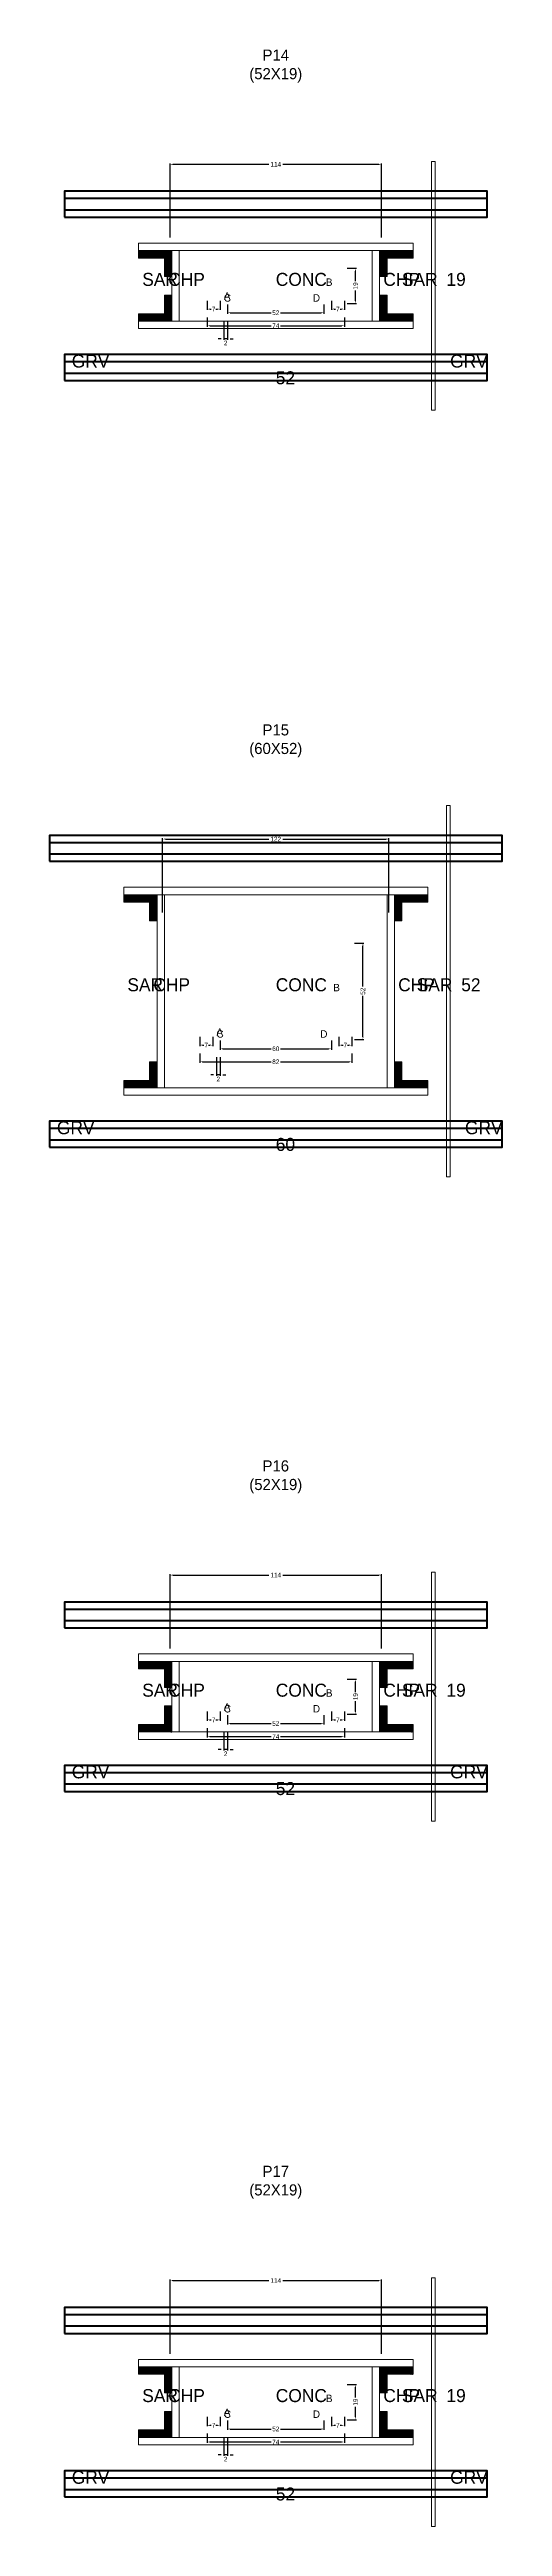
# Model space of a CAD drawing. Header units: centimetres. Extents: x -10500 to 4105, y -36866 to 295.
# Drawn here: x -122 to 122, y -6007 to -4673 of the extents above; entities that cross this region are included whole.
import ezdxf

# ---------------------------------------------------------------- set-up
doc = ezdxf.new("R2010")
doc.units = ezdxf.units.CM
for name, color, linetype in [('COTA', 241, 'Continuous'), ('GRAVATA', 224, 'Continuous'), ('Hachura', 251, 'Continuous'), ('NOMENCLATURA', 7, 'Continuous'), ('SARRAFO', 251, 'Continuous'), ('Texto Seção', 7, 'Continuous')]:
    doc.layers.add(name, color=color, linetype=linetype)
doc.dimstyles.new('cotax2', dxfattribs={"dimtxt": 2.5, "dimasz": 1.5, "dimexe": 0.5, "dimexo": 0.5, "dimgap": 0.5, "dimtad": 1, "dimcen": 2.5, "dimazin": 3, "dimtfac": 1, "dimtmove": 0, "dimatfit": 3})

msp = doc.modelspace()

# ---------------------------------------------------------------- texts
at = {"layer": 'NOMENCLATURA'}
for s, p in [('A', (-28, -4807.5)), ('B', (27, -4800)), ('C', (-28, -4808.5)), ('D', (20, -4808.5)), ('B', (31, -5180)), ('A', (-32, -5204)), ('C', (-32, -5205)), ('D', (24, -5205)), ('A', (-28, -5567.5)), ('B', (27, -5560)), ('C', (-28, -5568.5)), ('D', (20, -5568.5)), ('B', (27, -5940)), ('A', (-28, -5947.5)), ('C', (-28, -5948.5)), ('D', (20, -5948.5))]:
    msp.add_text(s, height=4, dxfattribs=at).set_placement(p)
at = {"layer": 'NOMENCLATURA', "char_height": 6, "attachment_point": 8}
for s, insert in [('P14\\P(52X19)', (0, -4690.5)), ('P15\\P(60X52)', (0, -5054)), ('P16\\P(52X19)', (0, -5450.5)), ('P17\\P(52X19)', (0, -5830.5))]:
    msp.add_mtext(s, dxfattribs=dict(at, insert=insert))
at = {"layer": 'Texto Seção'}
for s, p in [('SAR', (-72, -4800)), ('CHP', (-58, -4800)), ('CONC', (0, -4800)), ('CHP', (58, -4800)), ('SAR', (68, -4800)), ('19', (92, -4800)), ('GRV', (-110, -4844)), ('GRV', (94, -4844)), ('52', (0, -4853)), ('SAR', (-80, -5180)), ('CHP', (-66, -5180)), ('CONC', (0, -5180)), ('CHP', (66, -5180)), ('SAR', (76, -5180)), ('52', (100, -5180)), ('GRV', (-118, -5257)), ('GRV', (102, -5257)), ('60', (0, -5266)), ('SAR', (-72, -5560)), ('CHP', (-58, -5560)), ('CONC', (0, -5560)), ('CHP', (58, -5560)), ('SAR', (68, -5560)), ('19', (92, -5560)), ('GRV', (-110, -5604)), ('GRV', (94, -5604)), ('52', (0, -5613)), ('SAR', (-72, -5940)), ('CHP', (-58, -5940)), ('CONC', (0, -5940)), ('CHP', (58, -5940)), ('SAR', (68, -5940)), ('19', (92, -5940)), ('GRV', (-110, -5984)), ('GRV', (94, -5984)), ('52', (0, -5993))]:
    msp.add_text(s, height=7, dxfattribs=at).set_placement(p)

# ---------------------------------------------------------------- blocks, each defined once
blk = doc.blocks.new('_CLOSEDFILLED')
at = {"color": 0, "linetype": 'BYBLOCK'}
blk.add_solid([(-1, 0.16), (0, 0), (-1, -0.16)], dxfattribs=at)
blk = doc.blocks.new('*D430')
for p, q in [((-37, -5957), (-37, -5962)), ((-35.5, -5961.5), (-2.5, -5961.5)), ((2.5, -5961.5), (35.5, -5961.5)), ((37, -5957), (37, -5962))]:
    blk.add_line(p, q)
at = {"layer": 'Defpoints'}
for p in [(-37, -5956.5), (-37, -5961.5), (37, -5956.5)]:
    blk.add_point(p, dxfattribs=at)
at = {"layer": 'COTA', "xscale": 1.5, "yscale": 1.5, "rotation": 180}
blk.add_blockref('_CLOSEDFILLED', (-37, -5961.5), dxfattribs=at)
at = {"layer": 'COTA', "xscale": 1.5, "yscale": 1.5}
blk.add_blockref('_CLOSEDFILLED', (37, -5961.5), dxfattribs=at)
at = {"layer": 'COTA', "insert": (0, -5961.5), "char_height": 2.5, "attachment_point": 5}
blk.add_mtext('74', dxfattribs=at)
blk = doc.blocks.new('*D431')
for p, q in [((-26, -5950), (-26, -5955)), ((26, -5950), (26, -5955)), ((-24.5, -5954.5), (-2.5, -5954.5)), ((2.5, -5954.5), (24.5, -5954.5))]:
    blk.add_line(p, q)
at = {"layer": 'Defpoints'}
for p in [(-26, -5949.5), (26, -5949.5), (-26, -5954.5)]:
    blk.add_point(p, dxfattribs=at)
at = {"layer": 'COTA', "xscale": 1.5, "yscale": 1.5, "rotation": 180}
blk.add_blockref('_CLOSEDFILLED', (-26, -5954.5), dxfattribs=at)
at = {"layer": 'COTA', "xscale": 1.5, "yscale": 1.5}
blk.add_blockref('_CLOSEDFILLED', (26, -5954.5), dxfattribs=at)
at = {"layer": 'COTA', "insert": (0, -5954.5), "char_height": 2.5, "attachment_point": 5}
blk.add_mtext('52', dxfattribs=at)
blk = doc.blocks.new('*D432')
for p, q in [((38.5, -5930.5), (43.5, -5930.5)), ((43, -5937.5), (43, -5932)), ((38.5, -5949.5), (43.5, -5949.5)), ((43, -5948), (43, -5942.5))]:
    blk.add_line(p, q)
at = {"layer": 'Defpoints'}
for p in [(38, -5930.5), (38, -5949.5), (43, -5949.5)]:
    blk.add_point(p, dxfattribs=at)
at = {"layer": 'COTA', "xscale": 1.5, "yscale": 1.5}
for p, rotation in [((43, -5930.5), 90), ((43, -5949.5), 270)]:
    blk.add_blockref('_CLOSEDFILLED', p, dxfattribs=dict(at, rotation=rotation))
at = {"layer": 'COTA', "insert": (43, -5940), "char_height": 2.5, "attachment_point": 5, "rotation": 90}
blk.add_mtext('19', dxfattribs=at)
blk = doc.blocks.new('*D433')
for p, q in [((-37, -5948), (-37, -5953)), ((-30, -5948), (-30, -5953)), ((-35.5, -5952.5), (-34.75, -5952.5)), ((-32.25, -5952.5), (-31.5, -5952.5))]:
    blk.add_line(p, q)
at = {"layer": 'Defpoints'}
for p in [(-37, -5947.5), (-30, -5947.5), (-37, -5952.5)]:
    blk.add_point(p, dxfattribs=at)
at = {"layer": 'COTA', "xscale": 1.5, "yscale": 1.5, "rotation": 180}
blk.add_blockref('_CLOSEDFILLED', (-37, -5952.5), dxfattribs=at)
at = {"layer": 'COTA', "xscale": 1.5, "yscale": 1.5}
blk.add_blockref('_CLOSEDFILLED', (-30, -5952.5), dxfattribs=at)
at = {"layer": 'COTA', "insert": (-33.5, -5952.5), "char_height": 2.5, "attachment_point": 5}
blk.add_mtext('7', dxfattribs=at)
blk = doc.blocks.new('*D434')
for p, q in [((30, -5948), (30, -5953)), ((37, -5948), (37, -5953)), ((31.5, -5952.5), (32.25, -5952.5)), ((34.75, -5952.5), (35.5, -5952.5))]:
    blk.add_line(p, q)
at = {"layer": 'Defpoints'}
for p in [(30, -5947.5), (37, -5947.5), (30, -5952.5)]:
    blk.add_point(p, dxfattribs=at)
at = {"layer": 'COTA', "xscale": 1.5, "yscale": 1.5, "rotation": 180}
blk.add_blockref('_CLOSEDFILLED', (30, -5952.5), dxfattribs=at)
at = {"layer": 'COTA', "xscale": 1.5, "yscale": 1.5}
blk.add_blockref('_CLOSEDFILLED', (37, -5952.5), dxfattribs=at)
at = {"layer": 'COTA', "insert": (33.5, -5952.5), "char_height": 2.5, "attachment_point": 5}
blk.add_mtext('7', dxfattribs=at)
blk = doc.blocks.new('*D435')
for p, q in [((-57, -5914), (-57, -5874)), ((-55.5, -5874.5), (-3.75, -5874.5)), ((3.75, -5874.5), (55.5, -5874.5)), ((57, -5914), (57, -5874))]:
    blk.add_line(p, q)
at = {"layer": 'Defpoints'}
for p in [(-57, -5874.5), (-57, -5914.5), (57, -5914.5)]:
    blk.add_point(p, dxfattribs=at)
at = {"layer": 'COTA', "xscale": 1.5, "yscale": 1.5, "rotation": 180}
blk.add_blockref('_CLOSEDFILLED', (-57, -5874.5), dxfattribs=at)
at = {"layer": 'COTA', "xscale": 1.5, "yscale": 1.5}
blk.add_blockref('_CLOSEDFILLED', (57, -5874.5), dxfattribs=at)
at = {"layer": 'COTA', "insert": (0, -5874.5), "char_height": 2.5, "attachment_point": 5}
blk.add_mtext('114', dxfattribs=at)
blk = doc.blocks.new('*D404')
for p, q in [((-37, -5577), (-37, -5582)), ((37, -5577), (37, -5582)), ((-35.5, -5581.5), (-2.5, -5581.5)), ((2.5, -5581.5), (35.5, -5581.5))]:
    blk.add_line(p, q)
at = {"layer": 'Defpoints'}
for p in [(-37, -5576.5), (37, -5576.5), (-37, -5581.5)]:
    blk.add_point(p, dxfattribs=at)
at = {"layer": 'COTA', "xscale": 1.5, "yscale": 1.5, "rotation": 180}
blk.add_blockref('_CLOSEDFILLED', (-37, -5581.5), dxfattribs=at)
at = {"layer": 'COTA', "xscale": 1.5, "yscale": 1.5}
blk.add_blockref('_CLOSEDFILLED', (37, -5581.5), dxfattribs=at)
at = {"layer": 'COTA', "insert": (0, -5581.5), "char_height": 2.5, "attachment_point": 5}
blk.add_mtext('74', dxfattribs=at)
blk = doc.blocks.new('*D405')
for p, q in [((-26, -5570), (-26, -5575)), ((-24.5, -5574.5), (-2.5, -5574.5)), ((2.5, -5574.5), (24.5, -5574.5)), ((26, -5570), (26, -5575))]:
    blk.add_line(p, q)
at = {"layer": 'Defpoints'}
for p in [(-26, -5569.5), (-26, -5574.5), (26, -5569.5)]:
    blk.add_point(p, dxfattribs=at)
at = {"layer": 'COTA', "xscale": 1.5, "yscale": 1.5, "rotation": 180}
blk.add_blockref('_CLOSEDFILLED', (-26, -5574.5), dxfattribs=at)
at = {"layer": 'COTA', "xscale": 1.5, "yscale": 1.5}
blk.add_blockref('_CLOSEDFILLED', (26, -5574.5), dxfattribs=at)
at = {"layer": 'COTA', "insert": (0, -5574.5), "char_height": 2.5, "attachment_point": 5}
blk.add_mtext('52', dxfattribs=at)
blk = doc.blocks.new('*D406')
for p, q in [((38.5, -5550.5), (43.5, -5550.5)), ((43, -5557.5), (43, -5552)), ((43, -5568), (43, -5562.5)), ((38.5, -5569.5), (43.5, -5569.5))]:
    blk.add_line(p, q)
at = {"layer": 'Defpoints'}
for p in [(38, -5550.5), (38, -5569.5), (43, -5569.5)]:
    blk.add_point(p, dxfattribs=at)
at = {"layer": 'COTA', "xscale": 1.5, "yscale": 1.5}
for p, rotation in [((43, -5550.5), 90), ((43, -5569.5), 270)]:
    blk.add_blockref('_CLOSEDFILLED', p, dxfattribs=dict(at, rotation=rotation))
at = {"layer": 'COTA', "insert": (43, -5560), "char_height": 2.5, "attachment_point": 5, "rotation": 90}
blk.add_mtext('19', dxfattribs=at)
blk = doc.blocks.new('*D407')
for p, q in [((-37, -5568), (-37, -5573)), ((-35.5, -5572.5), (-34.75, -5572.5)), ((-32.25, -5572.5), (-31.5, -5572.5)), ((-30, -5568), (-30, -5573))]:
    blk.add_line(p, q)
at = {"layer": 'Defpoints'}
for p in [(-37, -5567.5), (-37, -5572.5), (-30, -5567.5)]:
    blk.add_point(p, dxfattribs=at)
at = {"layer": 'COTA', "xscale": 1.5, "yscale": 1.5, "rotation": 180}
blk.add_blockref('_CLOSEDFILLED', (-37, -5572.5), dxfattribs=at)
at = {"layer": 'COTA', "xscale": 1.5, "yscale": 1.5}
blk.add_blockref('_CLOSEDFILLED', (-30, -5572.5), dxfattribs=at)
at = {"layer": 'COTA', "insert": (-33.5, -5572.5), "char_height": 2.5, "attachment_point": 5}
blk.add_mtext('7', dxfattribs=at)
blk = doc.blocks.new('*D408')
for p, q in [((30, -5568), (30, -5573)), ((31.5, -5572.5), (32.25, -5572.5)), ((34.75, -5572.5), (35.5, -5572.5)), ((37, -5568), (37, -5573))]:
    blk.add_line(p, q)
at = {"layer": 'Defpoints'}
for p in [(30, -5567.5), (30, -5572.5), (37, -5567.5)]:
    blk.add_point(p, dxfattribs=at)
at = {"layer": 'COTA', "xscale": 1.5, "yscale": 1.5, "rotation": 180}
blk.add_blockref('_CLOSEDFILLED', (30, -5572.5), dxfattribs=at)
at = {"layer": 'COTA', "xscale": 1.5, "yscale": 1.5}
blk.add_blockref('_CLOSEDFILLED', (37, -5572.5), dxfattribs=at)
at = {"layer": 'COTA', "insert": (33.5, -5572.5), "char_height": 2.5, "attachment_point": 5}
blk.add_mtext('7', dxfattribs=at)
blk = doc.blocks.new('*D409')
for p, q in [((-57, -5534), (-57, -5494)), ((-55.5, -5494.5), (-3.75, -5494.5)), ((3.75, -5494.5), (55.5, -5494.5)), ((57, -5534), (57, -5494))]:
    blk.add_line(p, q)
at = {"layer": 'Defpoints'}
for p in [(-57, -5494.5), (-57, -5534.5), (57, -5534.5)]:
    blk.add_point(p, dxfattribs=at)
at = {"layer": 'COTA', "xscale": 1.5, "yscale": 1.5, "rotation": 180}
blk.add_blockref('_CLOSEDFILLED', (-57, -5494.5), dxfattribs=at)
at = {"layer": 'COTA', "xscale": 1.5, "yscale": 1.5}
blk.add_blockref('_CLOSEDFILLED', (57, -5494.5), dxfattribs=at)
at = {"layer": 'COTA', "insert": (0, -5494.5), "char_height": 2.5, "attachment_point": 5}
blk.add_mtext('114', dxfattribs=at)
blk = doc.blocks.new('*D378')
for p, q in [((-41, -5213.5), (-41, -5218.5)), ((41, -5213.5), (41, -5218.5)), ((-39.5, -5218), (-2.5, -5218)), ((2.5, -5218), (39.5, -5218))]:
    blk.add_line(p, q)
at = {"layer": 'Defpoints'}
for p in [(-41, -5213), (41, -5213), (-41, -5218)]:
    blk.add_point(p, dxfattribs=at)
at = {"layer": 'COTA', "xscale": 1.5, "yscale": 1.5, "rotation": 180}
blk.add_blockref('_CLOSEDFILLED', (-41, -5218), dxfattribs=at)
at = {"layer": 'COTA', "xscale": 1.5, "yscale": 1.5}
blk.add_blockref('_CLOSEDFILLED', (41, -5218), dxfattribs=at)
at = {"layer": 'COTA', "insert": (0, -5218), "char_height": 2.5, "attachment_point": 5}
blk.add_mtext('82', dxfattribs=at)
blk = doc.blocks.new('*D379')
for p, q in [((-30, -5206.5), (-30, -5211.5)), ((-28.5, -5211), (-2.5, -5211)), ((2.5, -5211), (28.5, -5211)), ((30, -5206.5), (30, -5211.5))]:
    blk.add_line(p, q)
at = {"layer": 'Defpoints'}
for p in [(-30, -5206), (-30, -5211), (30, -5206)]:
    blk.add_point(p, dxfattribs=at)
at = {"layer": 'COTA', "xscale": 1.5, "yscale": 1.5, "rotation": 180}
blk.add_blockref('_CLOSEDFILLED', (-30, -5211), dxfattribs=at)
at = {"layer": 'COTA', "xscale": 1.5, "yscale": 1.5}
blk.add_blockref('_CLOSEDFILLED', (30, -5211), dxfattribs=at)
at = {"layer": 'COTA', "insert": (0, -5211), "char_height": 2.5, "attachment_point": 5}
blk.add_mtext('60', dxfattribs=at)
blk = doc.blocks.new('*D380')
for p, q in [((42.5, -5154), (47.5, -5154)), ((47, -5177.5), (47, -5155.5)), ((47, -5204.5), (47, -5182.5)), ((42.5, -5206), (47.5, -5206))]:
    blk.add_line(p, q)
at = {"layer": 'Defpoints'}
for p in [(42, -5154), (42, -5206), (47, -5206)]:
    blk.add_point(p, dxfattribs=at)
at = {"layer": 'COTA', "xscale": 1.5, "yscale": 1.5}
for p, rotation in [((47, -5154), 90), ((47, -5206), 270)]:
    blk.add_blockref('_CLOSEDFILLED', p, dxfattribs=dict(at, rotation=rotation))
at = {"layer": 'COTA', "insert": (47, -5180), "char_height": 2.5, "attachment_point": 5, "rotation": 90}
blk.add_mtext('52', dxfattribs=at)
blk = doc.blocks.new('*D381')
for p, q in [((-41, -5204.5), (-41, -5209.5)), ((-39.5, -5209), (-38.75, -5209)), ((-36.25, -5209), (-35.5, -5209)), ((-34, -5204.5), (-34, -5209.5))]:
    blk.add_line(p, q)
at = {"layer": 'Defpoints'}
for p in [(-41, -5204), (-41, -5209), (-34, -5204)]:
    blk.add_point(p, dxfattribs=at)
at = {"layer": 'COTA', "xscale": 1.5, "yscale": 1.5, "rotation": 180}
blk.add_blockref('_CLOSEDFILLED', (-41, -5209), dxfattribs=at)
at = {"layer": 'COTA', "xscale": 1.5, "yscale": 1.5}
blk.add_blockref('_CLOSEDFILLED', (-34, -5209), dxfattribs=at)
at = {"layer": 'COTA', "insert": (-37.5, -5209), "char_height": 2.5, "attachment_point": 5}
blk.add_mtext('7', dxfattribs=at)
blk = doc.blocks.new('*D382')
for p, q in [((34, -5204.5), (34, -5209.5)), ((35.5, -5209), (36.25, -5209)), ((38.75, -5209), (39.5, -5209)), ((41, -5204.5), (41, -5209.5))]:
    blk.add_line(p, q)
at = {"layer": 'Defpoints'}
for p in [(34, -5204), (34, -5209), (41, -5204)]:
    blk.add_point(p, dxfattribs=at)
at = {"layer": 'COTA', "xscale": 1.5, "yscale": 1.5, "rotation": 180}
blk.add_blockref('_CLOSEDFILLED', (34, -5209), dxfattribs=at)
at = {"layer": 'COTA', "xscale": 1.5, "yscale": 1.5}
blk.add_blockref('_CLOSEDFILLED', (41, -5209), dxfattribs=at)
at = {"layer": 'COTA', "insert": (37.5, -5209), "char_height": 2.5, "attachment_point": 5}
blk.add_mtext('7', dxfattribs=at)
blk = doc.blocks.new('*D383')
for p, q in [((-61, -5137.5), (-61, -5097.5)), ((-59.5, -5098), (-3.75, -5098)), ((3.75, -5098), (59.5, -5098)), ((61, -5137.5), (61, -5097.5))]:
    blk.add_line(p, q)
at = {"layer": 'Defpoints'}
for p in [(-61, -5098), (-61, -5138), (61, -5138)]:
    blk.add_point(p, dxfattribs=at)
at = {"layer": 'COTA', "xscale": 1.5, "yscale": 1.5, "rotation": 180}
blk.add_blockref('_CLOSEDFILLED', (-61, -5098), dxfattribs=at)
at = {"layer": 'COTA', "xscale": 1.5, "yscale": 1.5}
blk.add_blockref('_CLOSEDFILLED', (61, -5098), dxfattribs=at)
at = {"layer": 'COTA', "insert": (0, -5098), "char_height": 2.5, "attachment_point": 5}
blk.add_mtext('122', dxfattribs=at)
blk = doc.blocks.new('*D352')
for p, q in [((-37, -4817), (-37, -4822)), ((-35.5, -4821.5), (-2.5, -4821.5)), ((2.5, -4821.5), (35.5, -4821.5)), ((37, -4817), (37, -4822))]:
    blk.add_line(p, q)
at = {"layer": 'Defpoints'}
for p in [(-37, -4816.5), (37, -4816.5), (-37, -4821.5)]:
    blk.add_point(p, dxfattribs=at)
at = {"layer": 'COTA', "xscale": 1.5, "yscale": 1.5, "rotation": 180}
blk.add_blockref('_CLOSEDFILLED', (-37, -4821.5), dxfattribs=at)
at = {"layer": 'COTA', "xscale": 1.5, "yscale": 1.5}
blk.add_blockref('_CLOSEDFILLED', (37, -4821.5), dxfattribs=at)
at = {"layer": 'COTA', "insert": (0, -4821.5), "char_height": 2.5, "attachment_point": 5}
blk.add_mtext('74', dxfattribs=at)
blk = doc.blocks.new('*D353')
for p, q in [((-26, -4810), (-26, -4815)), ((-24.5, -4814.5), (-2.5, -4814.5)), ((2.5, -4814.5), (24.5, -4814.5)), ((26, -4810), (26, -4815))]:
    blk.add_line(p, q)
at = {"layer": 'Defpoints'}
for p in [(-26, -4809.5), (-26, -4814.5), (26, -4809.5)]:
    blk.add_point(p, dxfattribs=at)
at = {"layer": 'COTA', "xscale": 1.5, "yscale": 1.5, "rotation": 180}
blk.add_blockref('_CLOSEDFILLED', (-26, -4814.5), dxfattribs=at)
at = {"layer": 'COTA', "xscale": 1.5, "yscale": 1.5}
blk.add_blockref('_CLOSEDFILLED', (26, -4814.5), dxfattribs=at)
at = {"layer": 'COTA', "insert": (0, -4814.5), "char_height": 2.5, "attachment_point": 5}
blk.add_mtext('52', dxfattribs=at)
blk = doc.blocks.new('*D354')
for p, q in [((38.5, -4790.5), (43.5, -4790.5)), ((43, -4797.5), (43, -4792)), ((43, -4808), (43, -4802.5)), ((38.5, -4809.5), (43.5, -4809.5))]:
    blk.add_line(p, q)
at = {"layer": 'Defpoints'}
for p in [(38, -4790.5), (38, -4809.5), (43, -4809.5)]:
    blk.add_point(p, dxfattribs=at)
at = {"layer": 'COTA', "xscale": 1.5, "yscale": 1.5}
for p, rotation in [((43, -4790.5), 90), ((43, -4809.5), 270)]:
    blk.add_blockref('_CLOSEDFILLED', p, dxfattribs=dict(at, rotation=rotation))
at = {"layer": 'COTA', "insert": (43, -4800), "char_height": 2.5, "attachment_point": 5, "rotation": 90}
blk.add_mtext('19', dxfattribs=at)
blk = doc.blocks.new('*D355')
for p, q in [((-37, -4808), (-37, -4813)), ((-35.5, -4812.5), (-34.75, -4812.5)), ((-32.25, -4812.5), (-31.5, -4812.5)), ((-30, -4808), (-30, -4813))]:
    blk.add_line(p, q)
at = {"layer": 'Defpoints'}
for p in [(-37, -4807.5), (-37, -4812.5), (-30, -4807.5)]:
    blk.add_point(p, dxfattribs=at)
at = {"layer": 'COTA', "xscale": 1.5, "yscale": 1.5, "rotation": 180}
blk.add_blockref('_CLOSEDFILLED', (-37, -4812.5), dxfattribs=at)
at = {"layer": 'COTA', "xscale": 1.5, "yscale": 1.5}
blk.add_blockref('_CLOSEDFILLED', (-30, -4812.5), dxfattribs=at)
at = {"layer": 'COTA', "insert": (-33.5, -4812.5), "char_height": 2.5, "attachment_point": 5}
blk.add_mtext('7', dxfattribs=at)
blk = doc.blocks.new('*D356')
for p, q in [((30, -4808), (30, -4813)), ((31.5, -4812.5), (32.25, -4812.5)), ((34.75, -4812.5), (35.5, -4812.5)), ((37, -4808), (37, -4813))]:
    blk.add_line(p, q)
at = {"layer": 'Defpoints'}
for p in [(30, -4807.5), (30, -4812.5), (37, -4807.5)]:
    blk.add_point(p, dxfattribs=at)
at = {"layer": 'COTA', "xscale": 1.5, "yscale": 1.5, "rotation": 180}
blk.add_blockref('_CLOSEDFILLED', (30, -4812.5), dxfattribs=at)
at = {"layer": 'COTA', "xscale": 1.5, "yscale": 1.5}
blk.add_blockref('_CLOSEDFILLED', (37, -4812.5), dxfattribs=at)
at = {"layer": 'COTA', "insert": (33.5, -4812.5), "char_height": 2.5, "attachment_point": 5}
blk.add_mtext('7', dxfattribs=at)
blk = doc.blocks.new('*D357')
for p, q in [((-57, -4774), (-57, -4734)), ((-55.5, -4734.5), (-3.75, -4734.5)), ((3.75, -4734.5), (55.5, -4734.5)), ((57, -4774), (57, -4734))]:
    blk.add_line(p, q)
at = {"layer": 'Defpoints'}
for p in [(-57, -4734.5), (-57, -4774.5), (57, -4774.5)]:
    blk.add_point(p, dxfattribs=at)
at = {"layer": 'COTA', "xscale": 1.5, "yscale": 1.5, "rotation": 180}
blk.add_blockref('_CLOSEDFILLED', (-57, -4734.5), dxfattribs=at)
at = {"layer": 'COTA', "xscale": 1.5, "yscale": 1.5}
blk.add_blockref('_CLOSEDFILLED', (57, -4734.5), dxfattribs=at)
at = {"layer": 'COTA', "insert": (0, -4734.5), "char_height": 2.5, "attachment_point": 5}
blk.add_mtext('114', dxfattribs=at)

# ---------------------------------------------------------------- dimensions: what is measured, and where the dimension line sits
at = {"layer": 'COTA'}
for base, p1, p2, picture, middle in [((-57, -4734.5), (-57, -4774.5), (57, -4774.5), '*D357', (0, -4734.5)), ((-37, -4812.5), (-37, -4807.5), (-30, -4807.5), '*D355', (-33.5, -4812.5)), ((-37, -4821.5), (-37, -4816.5), (37, -4816.5), '*D352', (0, -4821.5)), ((-26, -4814.5), (-26, -4809.5), (26, -4809.5), '*D353', (0, -4814.5)), ((30, -4812.5), (30, -4807.5), (37, -4807.5), '*D356', (33.5, -4812.5)), ((-61, -5098), (-61, -5138), (61, -5138), '*D383', (0, -5098)), ((-41, -5209), (-41, -5204), (-34, -5204), '*D381', (-37.5, -5209)), ((-41, -5218), (-41, -5213), (41, -5213), '*D378', (0, -5218)), ((-30, -5211), (-30, -5206), (30, -5206), '*D379', (0, -5211)), ((34, -5209), (34, -5204), (41, -5204), '*D382', (37.5, -5209)), ((-57, -5494.5), (-57, -5534.5), (57, -5534.5), '*D409', (0, -5494.5)), ((-37, -5572.5), (-37, -5567.5), (-30, -5567.5), '*D407', (-33.5, -5572.5)), ((-37, -5581.5), (-37, -5576.5), (37, -5576.5), '*D404', (0, -5581.5)), ((-26, -5574.5), (-26, -5569.5), (26, -5569.5), '*D405', (0, -5574.5)), ((30, -5572.5), (30, -5567.5), (37, -5567.5), '*D408', (33.5, -5572.5)), ((-57, -5874.5), (-57, -5914.5), (57, -5914.5), '*D435', (0, -5874.5)), ((-37, -5952.5), (-37, -5947.5), (-30, -5947.5), '*D433', (-33.5, -5952.5)), ((-26, -5954.5), (-26, -5949.5), (26, -5949.5), '*D431', (0, -5954.5)), ((30, -5952.5), (30, -5947.5), (37, -5947.5), '*D434', (33.5, -5952.5)), ((-37, -5961.5), (-37, -5956.5), (37, -5956.5), '*D430', (0, -5961.5))]:
    dim = msp.add_linear_dim(base=base, p1=p1, p2=p2, dimstyle='cotax2', dxfattribs=at)
    dim.commit()
    dim.dimension.update_dxf_attribs({"geometry": picture, "text_midpoint": middle})
for base, p1, p2, picture, middle in [((43, -4809.5), (38, -4809.5), (38, -4790.5), '*D354', (43, -4800)), ((47, -5206), (42, -5206), (42, -5154), '*D380', (47, -5180)), ((43, -5569.5), (38, -5569.5), (38, -5550.5), '*D406', (43, -5560)), ((43, -5949.5), (38, -5949.5), (38, -5930.5), '*D432', (43, -5940))]:
    dim = msp.add_linear_dim(base=base, p1=p1, p2=p2, angle=90, dimstyle='cotax2', dxfattribs=at)
    dim.commit()
    dim.dimension.update_dxf_attribs({"geometry": picture, "text_midpoint": middle})
for base, p1, p2 in [((-26, -4828.5), (-26, -4818.5), (-28, -4818.5)), ((-30, -5225), (-30, -5215), (-32, -5215)), ((-26, -5588.5), (-26, -5578.5), (-28, -5578.5)), ((-26, -5968.5), (-26, -5958.5), (-28, -5958.5))]:
    msp.add_linear_dim(base=base, p1=p1, p2=p2, dimstyle='cotax2', dxfattribs=at).render()

# ---------------------------------------------------------------- hatches: boundary and pattern name
at = {"layer": 'SARRAFO'}
h = msp.add_hatch(dxfattribs=at)
h.set_pattern_fill('SOLID', scale=2)
h.paths.add_polyline_path([(-74, -4785), (-60, -4785), (-60, -4781), (-74, -4781)])
h = msp.add_hatch(dxfattribs=at)
h.set_pattern_fill('SOLID', scale=2)
h.paths.add_polyline_path([(-60, -4795), (-56, -4795), (-56, -4781), (-60, -4781)])
h = msp.add_hatch(dxfattribs=at)
h.set_pattern_fill('SOLID', scale=2)
h.paths.add_polyline_path([(56, -4795), (60, -4795), (60, -4781), (56, -4781)])
h = msp.add_hatch(dxfattribs=at)
h.set_pattern_fill('SOLID', scale=2)
h.paths.add_polyline_path([(60, -4785), (74, -4785), (74, -4781), (60, -4781)])
h = msp.add_hatch(dxfattribs=at)
h.set_pattern_fill('SOLID', scale=2)
h.paths.add_polyline_path([(-74, -4819), (-60, -4819), (-60, -4815), (-74, -4815)])
h = msp.add_hatch(dxfattribs=at)
h.set_pattern_fill('SOLID', scale=2)
h.paths.add_polyline_path([(-60, -4819), (-56, -4819), (-56, -4805), (-60, -4805)])
h = msp.add_hatch(dxfattribs=at)
h.set_pattern_fill('SOLID', scale=2)
h.paths.add_polyline_path([(56, -4819), (60, -4819), (60, -4805), (56, -4805)])
h = msp.add_hatch(dxfattribs=at)
h.set_pattern_fill('SOLID', scale=2)
h.paths.add_polyline_path([(60, -4819), (74, -4819), (74, -4815), (60, -4815)])
h = msp.add_hatch(dxfattribs=at)
h.set_pattern_fill('SOLID', scale=2)
h.paths.add_polyline_path([(-82, -5132), (-68, -5132), (-68, -5128), (-82, -5128)])
h = msp.add_hatch(dxfattribs=at)
h.set_pattern_fill('SOLID', scale=2)
h.paths.add_polyline_path([(-68, -5142), (-64, -5142), (-64, -5128), (-68, -5128)])
h = msp.add_hatch(dxfattribs=at)
h.set_pattern_fill('SOLID', scale=2)
h.paths.add_polyline_path([(64, -5142), (68, -5142), (68, -5128), (64, -5128)])
h = msp.add_hatch(dxfattribs=at)
h.set_pattern_fill('SOLID', scale=2)
h.paths.add_polyline_path([(68, -5132), (82, -5132), (82, -5128), (68, -5128)])
h = msp.add_hatch(dxfattribs=at)
h.set_pattern_fill('SOLID', scale=2)
h.paths.add_polyline_path([(-82, -5232), (-68, -5232), (-68, -5228), (-82, -5228)])
h = msp.add_hatch(dxfattribs=at)
h.set_pattern_fill('SOLID', scale=2)
h.paths.add_polyline_path([(-68, -5232), (-64, -5232), (-64, -5218), (-68, -5218)])
h = msp.add_hatch(dxfattribs=at)
h.set_pattern_fill('SOLID', scale=2)
h.paths.add_polyline_path([(64, -5232), (68, -5232), (68, -5218), (64, -5218)])
h = msp.add_hatch(dxfattribs=at)
h.set_pattern_fill('SOLID', scale=2)
h.paths.add_polyline_path([(68, -5232), (82, -5232), (82, -5228), (68, -5228)])
h = msp.add_hatch(dxfattribs=at)
h.set_pattern_fill('SOLID', scale=2)
h.paths.add_polyline_path([(-74, -5545), (-60, -5545), (-60, -5541), (-74, -5541)])
h = msp.add_hatch(dxfattribs=at)
h.set_pattern_fill('SOLID', scale=2)
h.paths.add_polyline_path([(-60, -5555), (-56, -5555), (-56, -5541), (-60, -5541)])
h = msp.add_hatch(dxfattribs=at)
h.set_pattern_fill('SOLID', scale=2)
h.paths.add_polyline_path([(56, -5555), (60, -5555), (60, -5541), (56, -5541)])
h = msp.add_hatch(dxfattribs=at)
h.set_pattern_fill('SOLID', scale=2)
h.paths.add_polyline_path([(60, -5545), (74, -5545), (74, -5541), (60, -5541)])
h = msp.add_hatch(dxfattribs=at)
h.set_pattern_fill('SOLID', scale=2)
h.paths.add_polyline_path([(-74, -5579), (-60, -5579), (-60, -5575), (-74, -5575)])
h = msp.add_hatch(dxfattribs=at)
h.set_pattern_fill('SOLID', scale=2)
h.paths.add_polyline_path([(-60, -5579), (-56, -5579), (-56, -5565), (-60, -5565)])
h = msp.add_hatch(dxfattribs=at)
h.set_pattern_fill('SOLID', scale=2)
h.paths.add_polyline_path([(56, -5579), (60, -5579), (60, -5565), (56, -5565)])
h = msp.add_hatch(dxfattribs=at)
h.set_pattern_fill('SOLID', scale=2)
h.paths.add_polyline_path([(60, -5579), (74, -5579), (74, -5575), (60, -5575)])
h = msp.add_hatch(dxfattribs=at)
h.set_pattern_fill('SOLID', scale=2)
h.paths.add_polyline_path([(-74, -5925), (-60, -5925), (-60, -5921), (-74, -5921)])
h = msp.add_hatch(dxfattribs=at)
h.set_pattern_fill('SOLID', scale=2)
h.paths.add_polyline_path([(-60, -5935), (-56, -5935), (-56, -5921), (-60, -5921)])
h = msp.add_hatch(dxfattribs=at)
h.set_pattern_fill('SOLID', scale=2)
h.paths.add_polyline_path([(56, -5935), (60, -5935), (60, -5921), (56, -5921)])
h = msp.add_hatch(dxfattribs=at)
h.set_pattern_fill('SOLID', scale=2)
h.paths.add_polyline_path([(60, -5925), (74, -5925), (74, -5921), (60, -5921)])
h = msp.add_hatch(dxfattribs=at)
h.set_pattern_fill('SOLID', scale=2)
h.paths.add_polyline_path([(-60, -5959), (-56, -5959), (-56, -5945), (-60, -5945)])
h = msp.add_hatch(dxfattribs=at)
h.set_pattern_fill('SOLID', scale=2)
h.paths.add_polyline_path([(56, -5959), (60, -5959), (60, -5945), (56, -5945)])
h = msp.add_hatch(dxfattribs=at)
h.set_pattern_fill('SOLID', scale=2)
h.paths.add_polyline_path([(-74, -5959), (-60, -5959), (-60, -5955), (-74, -5955)])
h = msp.add_hatch(dxfattribs=at)
h.set_pattern_fill('SOLID', scale=2)
h.paths.add_polyline_path([(60, -5959), (74, -5959), (74, -5955), (60, -5955)])

# ---------------------------------------------------------------- linework, layer by layer
at = {"layer": 'GRAVATA', "lineweight": 50}
for points in [[(-114, -4763), (114, -4763), (114, -4749), (-114, -4749)], [(-114, -4759), (114, -4759), (114, -4753), (-114, -4753)], [(-114, -4851), (114, -4851), (114, -4837), (-114, -4837)], [(-114, -4847), (114, -4847), (114, -4841), (-114, -4841)], [(-122, -5110), (122, -5110), (122, -5096), (-122, -5096)], [(-122, -5106), (122, -5106), (122, -5100), (-122, -5100)], [(-122, -5264), (122, -5264), (122, -5250), (-122, -5250)], [(-122, -5260), (122, -5260), (122, -5254), (-122, -5254)], [(-114, -5523), (114, -5523), (114, -5509), (-114, -5509)], [(-114, -5519), (114, -5519), (114, -5513), (-114, -5513)], [(-114, -5611), (114, -5611), (114, -5597), (-114, -5597)], [(-114, -5607), (114, -5607), (114, -5601), (-114, -5601)], [(-114, -5903), (114, -5903), (114, -5889), (-114, -5889)], [(-114, -5899), (114, -5899), (114, -5893), (-114, -5893)], [(-114, -5991), (114, -5991), (114, -5977), (-114, -5977)], [(-114, -5987), (114, -5987), (114, -5981), (-114, -5981)]]:
    msp.add_lwpolyline(points, close=True, dxfattribs=at)
at = {"layer": 'Hachura', "lineweight": 13}
for points in [[(84, -4867), (86, -4867), (86, -4733), (84, -4733)], [(92, -5280), (94, -5280), (94, -5080), (92, -5080)], [(84, -5627), (86, -5627), (86, -5493), (84, -5493)], [(84, -6007), (86, -6007), (86, -5873), (84, -5873)]]:
    msp.add_lwpolyline(points, close=True, dxfattribs=at)
at = {"layer": 'Hachura', "lineweight": 18}
for points in [[(-74, -4781), (74, -4781), (74, -4777), (-74, -4777)], [(-56, -4819), (-52, -4819), (-52, -4781), (-56, -4781)], [(52, -4819), (56, -4819), (56, -4781), (52, -4781)], [(-74, -4823), (74, -4823), (74, -4819), (-74, -4819)], [(-82, -5128), (82, -5128), (82, -5124), (-82, -5124)], [(-64, -5232), (-60, -5232), (-60, -5128), (-64, -5128)], [(60, -5232), (64, -5232), (64, -5128), (60, -5128)], [(-82, -5236), (82, -5236), (82, -5232), (-82, -5232)], [(-74, -5541), (74, -5541), (74, -5537), (-74, -5537)], [(-56, -5579), (-52, -5579), (-52, -5541), (-56, -5541)], [(52, -5579), (56, -5579), (56, -5541), (52, -5541)], [(-74, -5583), (74, -5583), (74, -5579), (-74, -5579)], [(-74, -5921), (74, -5921), (74, -5917), (-74, -5917)], [(-56, -5959), (-52, -5959), (-52, -5921), (-56, -5921)], [(52, -5959), (56, -5959), (56, -5921), (52, -5921)], [(-74, -5963), (74, -5963), (74, -5959), (-74, -5959)]]:
    msp.add_lwpolyline(points, close=True, dxfattribs=at)
at = {"layer": 'SARRAFO', "lineweight": 13}
for points in [[(-74, -4785), (-60, -4785), (-60, -4781), (-74, -4781)], [(-60, -4795), (-56, -4795), (-56, -4781), (-60, -4781)], [(56, -4795), (60, -4795), (60, -4781), (56, -4781)], [(60, -4785), (74, -4785), (74, -4781), (60, -4781)], [(-74, -4819), (-60, -4819), (-60, -4815), (-74, -4815)], [(-60, -4819), (-56, -4819), (-56, -4805), (-60, -4805)], [(56, -4819), (60, -4819), (60, -4805), (56, -4805)], [(60, -4819), (74, -4819), (74, -4815), (60, -4815)], [(-82, -5132), (-68, -5132), (-68, -5128), (-82, -5128)], [(-68, -5142), (-64, -5142), (-64, -5128), (-68, -5128)], [(64, -5142), (68, -5142), (68, -5128), (64, -5128)], [(68, -5132), (82, -5132), (82, -5128), (68, -5128)], [(-82, -5232), (-68, -5232), (-68, -5228), (-82, -5228)], [(-68, -5232), (-64, -5232), (-64, -5218), (-68, -5218)], [(64, -5232), (68, -5232), (68, -5218), (64, -5218)], [(68, -5232), (82, -5232), (82, -5228), (68, -5228)], [(-74, -5545), (-60, -5545), (-60, -5541), (-74, -5541)], [(-60, -5555), (-56, -5555), (-56, -5541), (-60, -5541)], [(56, -5555), (60, -5555), (60, -5541), (56, -5541)], [(60, -5545), (74, -5545), (74, -5541), (60, -5541)], [(-74, -5579), (-60, -5579), (-60, -5575), (-74, -5575)], [(-60, -5579), (-56, -5579), (-56, -5565), (-60, -5565)], [(56, -5579), (60, -5579), (60, -5565), (56, -5565)], [(60, -5579), (74, -5579), (74, -5575), (60, -5575)], [(-74, -5925), (-60, -5925), (-60, -5921), (-74, -5921)], [(-60, -5935), (-56, -5935), (-56, -5921), (-60, -5921)], [(56, -5935), (60, -5935), (60, -5921), (56, -5921)], [(60, -5925), (74, -5925), (74, -5921), (60, -5921)], [(-60, -5959), (-56, -5959), (-56, -5945), (-60, -5945)], [(56, -5959), (60, -5959), (60, -5945), (56, -5945)], [(-74, -5959), (-60, -5959), (-60, -5955), (-74, -5955)], [(60, -5959), (74, -5959), (74, -5955), (60, -5955)]]:
    msp.add_lwpolyline(points, close=True, dxfattribs=at)

msp.set_redraw_order([(e.dxf.handle, doc.entitydb.next_handle()) for e in msp.query("TEXT MTEXT ATTDEF DIMENSION ARC_DIMENSION")])  # texts and dimensions are drawn at this point

doc.saveas('drawing.dxf')
